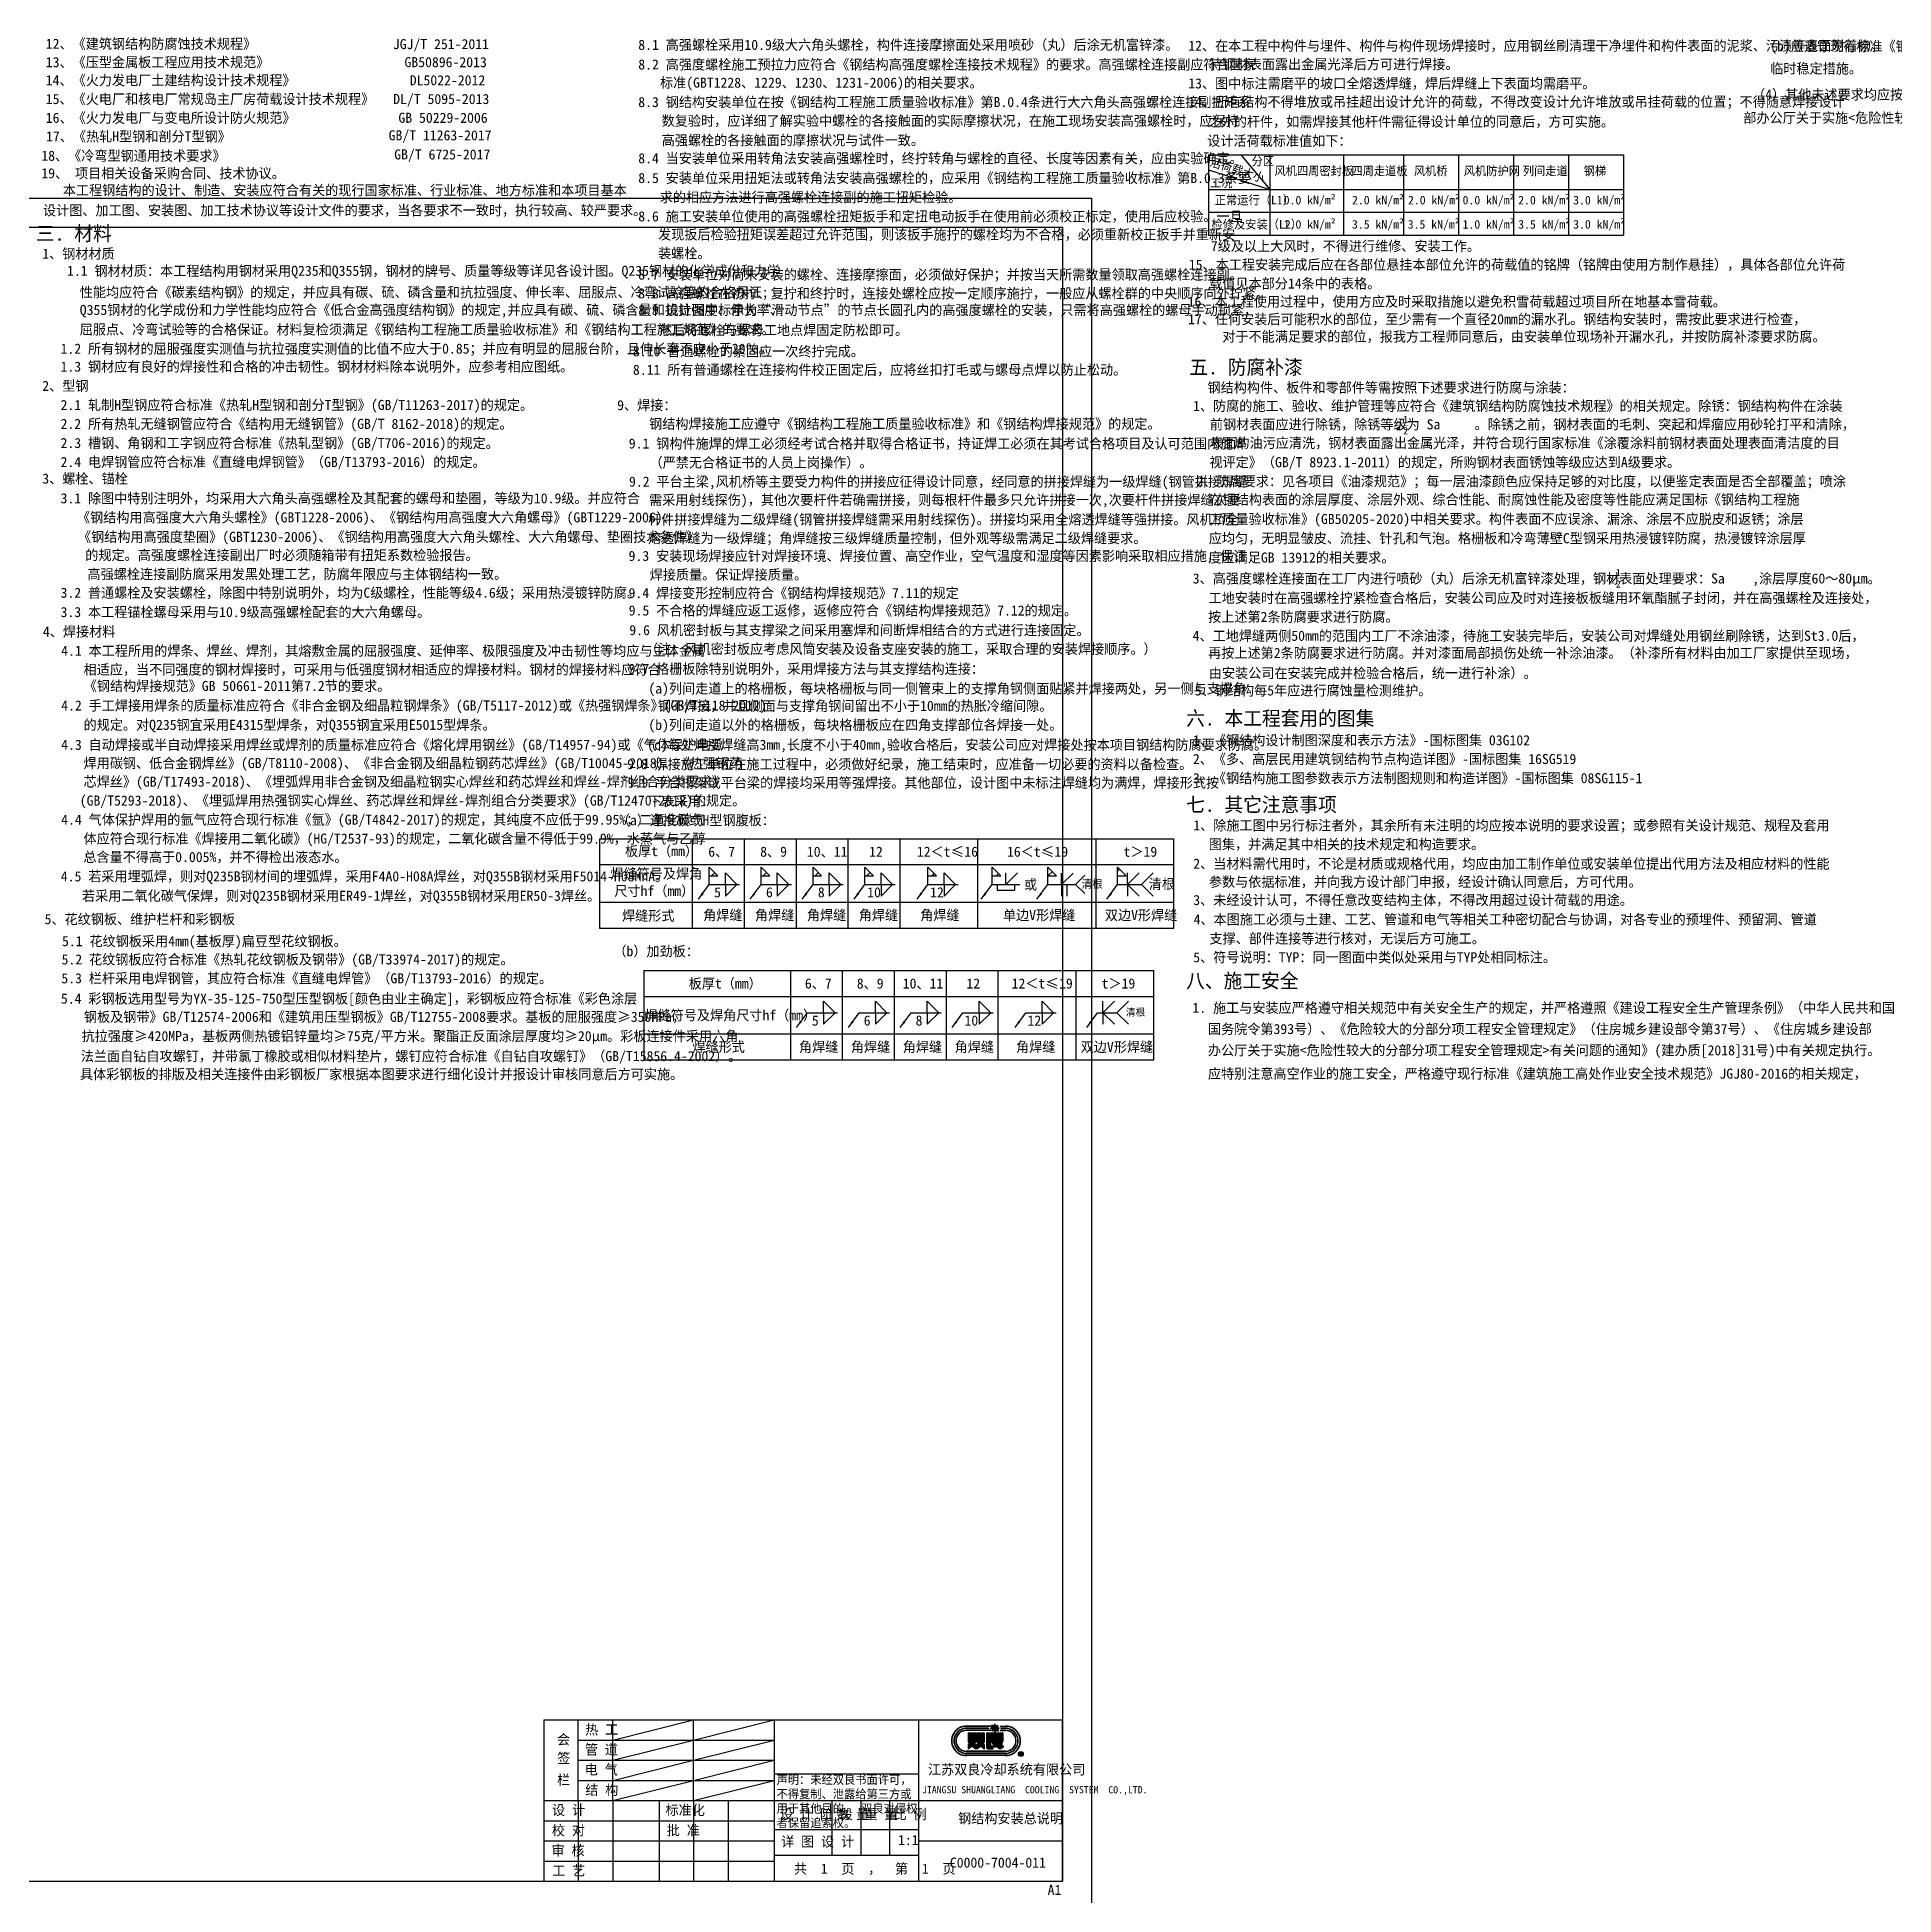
# Model space of a CAD drawing. Header units: metres. Extents: x -360 to 953, y -104 to 718.
# Drawn here: x 115 to 759, y -99 to 546 of the extents above; entities that cross this region are included whole.
import ezdxf

# ---------------------------------------------------------------- set-up
doc = ezdxf.new("R2010")
doc.units = ezdxf.units.M
doc.dimstyles.get("Standard").update_dxf_attribs({"dimtxt": 2.5, "dimasz": 2.5, "dimexe": 1.25, "dimexo": 0.625, "dimtad": 1, "dimcen": 2.5, "dimazin": 3, "dimtfac": 1, "dimtmove": 0, "dimatfit": 3})

msp = doc.modelspace()

# ---------------------------------------------------------------- texts
at = {"color": 7}
for s, height, p in [('   12、《建筑钢结构防腐蚀技术规程》                            ', 3.5, (110.84, 541.65)), ('8.1 高强螺栓采用10.9级大六角头螺栓，构件连接摩擦面处采用喷砂（丸）后涂无机富锌漆。', 3.5, (323.54, 541.28)), ('12、在本工程中构件与埋件、构件与构件现场焊接时，应用钢丝刷清理干净埋件和构件表面的泥浆、污渍等表面附着物，', 3.5, (514.35, 540.97)), ('(b)应遵守现行标准《钢结构工程施工规范》的相关规定。安装过程中应及时形成稳定的结构体系，必要时应增加', 3.5, (716.25, 540.78)), ('   13、《压型金属板工程应用技术规范》', 3.5, (110.84, 535.27)), ('8.2 高强度螺栓施工预拉力应符合《钢结构高强度螺栓连接技术规程》的要求。高强螺栓连接副应符合国家', 3.5, (323.54, 534.47)), ('待钢材表面露出金属光泽后方可进行焊接。', 3.5, (521.69, 534.56)), ('临时稳定措施。 ', 3.5, (716.25, 533.07)), ('   14、《火力发电厂土建结构设计技术规程》', 3.5, (110.84, 528.99)), ('标准(GBT1228、1229、1230、1231-2006)的相关要求。', 3.5, (331.08, 528.15)), ('13、图中标注需磨平的坡口全熔透焊缝，焊后焊缝上下表面均需磨平。', 3.5, (514.35, 527.9)), ('8.3 钢结构安装单位在按《钢结构工程施工质量验收标准》第B.0.4条进行大六角头高强螺栓连接副扭矩系', 3.5, (323.54, 521.43)), ('14、所有结构不得堆放或吊挂超出设计允许的荷载，不得改变设计允许堆放或吊挂荷载的位置；不得随意焊接设计', 3.5, (514.32, 521.53)), ('（4）其他未述要求均应按《危险性较大的分部分项工安全管理规定》（住房城乡建设部令第37号）、《住房城乡建设', 3.5, (709.96, 524.04)), ('   16、《火力发电厂与变电所设计防火规范》                        ', 3.5, (110.84, 515.96)), ('数复验时，应详细了解实验中螺栓的各接触面的实际摩擦状况，在施工现场安装高强螺栓时，应保持', 3.5, (331.67, 514.93)), ('之外的杆件，如需焊接其他杆件需征得设计单位的同意后，方可实施。', 3.5, (521.04, 514.63)), ('部办公厅关于实施<危险性较大的分部分项工程安全管理规定>有关问题的通知》(建办质[2018]31号)中的规定执行。', 3.5, (706.94, 515.97)), ('   17、《热轧H型钢和剖分T型钢》                        ', 3.5, (110.94, 509.5)), ('高强螺栓的各接触面的摩擦状况与试件一致。', 3.5, (331.67, 508.17)), ('8.4 当安装单位采用转角法安装高强螺栓时，终拧转角与螺栓的直径、长度等因素有关，应由实验确定。', 3.5, (323.54, 501.92)), ('8.5 安装单位采用扭矩法或转角法安装高强螺栓的，应采用《钢结构工程施工质量验收标准》第B.0.3条要', 3.5, (323.54, 495.07)), ('求的相应方法进行高强螺栓连接副的施工扭矩检验。', 3.5, (331, 488.4)), ('8.6 施工安装单位使用的高强螺栓扭矩扳手和定扭电动扳手在使用前必须校正标定，使用后应校验。一旦', 3.5, (323.54, 481.76)), ('发现扳后检验扭矩误差超过允许范围，则该扳手施拧的螺栓均为不合格，必须重新校正扳手并重新安', 3.5, (330.42, 475.48)), ('装螺栓。', 3.5, (330.42, 468.95)), ('7级及以上大风时，不得进行维修、安装工作。', 3.5, (522.2, 471.45)), ('8.7 安装单位对尚未安装的螺栓、连接摩擦面，必须做好保护；并按当天所需数量领取高强螺栓连接副。', 3.5, (323.54, 461.56)), ('15、本工程安装完成后应在各部位悬挂本部位允许的荷载值的铭牌（铭牌由使用方制作悬挂），具体各部位允许荷', 3.5, (514.56, 465.01)), ('8.8 高强螺栓在初拧、复拧和终拧时，连接处螺栓应按一定顺序施拧，一般应从螺栓群的中央顺序向外拧紧。', 3.5, (323.54, 455.05)), ('载值见本部分14条中的表格。', 3.5, (521.63, 458.46)), ('8.9 设计图中标示为“滑动节点”的节点长圆孔内的高强度螺栓的安装，只需将高强螺栓的螺母手动锁紧，', 3.5, (323.54, 449.27)), ('16、本工程使用过程中，使用方应及时采取措施以避免积雪荷载超过项目所在地基本雪荷载。', 3.5, (514.14, 452.18)), ('然后将螺栓与螺母工地点焊固定防松即可。', 3.5, (330.72, 442.3)), ('17、任何安装后可能积水的部位，至少需有一个直径20mm的漏水孔。钢结构安装时，需按此要求进行检查，', 3.5, (514.28, 446.09)), ('8.10 普通螺栓的紧固应一次终拧完成。', 3.5, (321.69, 434.93)), ('       对于不能满足要求的部位，报我方工程师同意后，由安装单位现场补开漏水孔，并按防腐补漆要求防腐。', 3.5, (509.51, 440.05)), ('8.11 所有普通螺栓在连接构件校正固定后，应将丝扣打毛或与螺母点焊以防止松动。', 3.5, (321.69, 428.53)), ('钢结构焊接施工应遵守《钢结构工程施工质量验收标准》和《钢结构焊接规范》的规定。', 3.5, (327.32, 409.79)), ('9.1 钢构件施焊的焊工必须经考试合格并取得合格证书，持证焊工必须在其考试合格项目及认可范围内施焊', 3.5, (320.25, 402.95)), ('（严禁无合格证书的人员上岗操作）。', 3.5, (327.46, 396.34)), ('9.2 平台主梁,风机桥等主要受力构件的拼接应征得设计同意，经同意的拼接焊缝为一级焊缝(钢管拼接焊缝', 3.5, (320.33, 389.71)), ('需采用射线探伤)，其他次要杆件若确需拼接，则每根杆件最多只允许拼接一次,次要杆件拼接焊缝次要', 3.5, (327.29, 383.38)), ('杆件拼接焊缝为二级焊缝(钢管拼接焊缝需采用射线探伤)。拼接均采用全熔透焊缝等强拼接。风机桥全', 3.5, (326.96, 376.6)), ('熔透焊缝为一级焊缝；角焊缝按三级焊缝质量控制，但外观等级需满足二级焊缝要求。', 3.5, (326.96, 370.1)), ('9.3 安装现场焊接应针对焊接环境、焊接位置、高空作业，空气温度和湿度等因素影响采取相应措施，保证', 3.5, (320.19, 363.93)), ('焊接质量。保证焊接质量。', 3.5, (327.52, 357.44)), ('9.4 焊接变形控制应符合《钢结构焊接规范》7.11的规定', 3.5, (320.17, 351.05)), ('9.5 不合格的焊缝应返工返修，返修应符合《钢结构焊接规范》7.12的规定。', 3.5, (320.23, 345)), ('9.6 风机密封板与其支撑梁之间采用塞焊和间断焊相结合的方式进行连接固定。', 3.5, (320.44, 338.18)), ('（注：风机密封板应考虑风筒安装及设备支座安装的施工，采取合理的安装焊接顺序。）', 3.5, (325.93, 331.67)), ('9.7 格栅板除特别说明外，采用焊接方法与其支撑结构连接：', 3.5, (320.21, 324.77)), ('(a)列间走道上的格栅板，每块格栅板与同一侧管束上的支撑角钢侧面贴紧并焊接两处，另一侧与支撑角', 3.5, (327.05, 317.94)), ('钢不焊接，并且侧面与支撑角钢间留出不小于10mm的热胀冷缩间隙。', 3.5, (330.31, 311.91)), ('(b)列间走道以外的格栅板，每块格栅板应在四角支撑部位各焊接一处。', 3.5, (327.05, 305.29)), ('1、《钢结构设计制图深度和表示方法》-国标图集 03G102', 3.5, (515.97, 299.97)), ('(c)每处焊接焊缝高3mm,长度不小于40mm,验收合格后，安装公司应对焊接处按本项目钢结构防腐要求防腐。', 3.5, (326.63, 298.41)), ('2、《多、高层民用建筑钢结构节点构造详图》-国标图集 16SG519', 3.5, (515.97, 293.46)), ('9.8 焊接施工单位在施工过程中，必须做好纪录，施工结束时，应准备一切必要的资料以备检查。', 3.5, (319.69, 291.68)), ('3、《钢结构施工图参数表示方法制图规则和构造详图》-国标图集 08SG115-1', 3.5, (515.97, 286.82)), ('9.9 平台桁架或平台梁的焊接均采用等强焊接。其他部位，设计图中未标注焊缝均为满焊，焊接形式按', 3.5, (319.88, 285.24)), ('下表采用：', 3.5, (327.13, 278.84)), ('（a）连接板或H型钢腹板：', 3.5, (316.12, 272.23)), ('1、除施工图中另行标注者外，其余所有未注明的均应按本说明的要求设置；或参照有关设计规范、规程及套用', 3.5, (516.09, 270.43)), ('板厚t（mm） ', 3.5, (318.94, 261.51)), ('6、7', 3.5, (347.83, 261.3)), ('8、9', 3.5, (365.83, 261.3)), ('10、11', 3.5, (382.04, 261.3)), ('12', 3.5, (403.62, 261.3)), ('12＜t≤16', 3.5, (420.19, 261.3)), ('16＜t≤19', 3.5, (451.47, 261.3)), ('t＞19', 3.5, (491.9, 261.3)), ('图集，并满足其中相关的技术规定和构造要求。', 3.5, (521.48, 263.88)), ('2、当材料需代用时，不论是材质或规格代用，均应由加工制作单位或安装单位提出代用方法及相应材料的性能', 3.5, (516.09, 257.15)), ('焊缝符号及焊角', 3.5, (313.89, 253.71)), ('尺寸hf（mm） ', 3.5, (315.25, 247.69)), ('或', 3.5, (457.36, 249.91)), ('清根', 2.8, (477.37, 250.47)), ('清根', 3.5, (500.65, 250.11)), ('参数与依据标准，并向我方设计部门申报，经设计确认同意后，方可代用。', 3.5, (521.52, 250.87)), ('5', 3.5, (349.85, 247.21)), ('6', 3.5, (367.85, 247.21)), ('8', 3.5, (385.85, 247.21)), ('10', 3.5, (402.96, 247.21)), ('12', 3.5, (424.8, 247.21)), ('3、未经设计认可，不得任意改变结构主体，不得改用超过设计荷载的用途。', 3.5, (516.09, 244.53)), ('焊缝形式 ', 3.5, (317.9, 239.1)), ('角焊缝', 3.5, (346.04, 239.3)), ('角焊缝', 3.5, (364.04, 239.3)), ('角焊缝', 3.5, (382.04, 239.3)), ('角焊缝', 3.5, (400.04, 239.3)), ('角焊缝', 3.5, (421.34, 239.3)), ('单边V形焊缝', 3.5, (450.07, 239.3)), ('双边V形焊缝', 3.5, (485.42, 239.3)), ('4、本图施工必须与土建、工艺、管道和电气等相关工种密切配合与协调，对各专业的预埋件、预留洞、管道', 3.5, (516.21, 237.82)), ('支撑、部件连接等进行核对，无误后方可施工。', 3.5, (521.72, 231.2)), ('5.2 花纹钢板应符合标准《热轧花纹钢板及钢带》(GB/T33974-2017)的规定。', 3.5, (123.47, 223.92)), ('（b）加劲板：', 3.5, (314.91, 226.78)), ('5、符号说明：TYP：同一图面中类似处采用与TYP处相同标注。', 3.5, (516.07, 224.67)), ('5.3 栏杆采用电焊钢管，其应符合标准《直缝电焊管》（GB/T13793-2016）的规定。', 3.5, (123.39, 217.37)), ('板厚t（mm） ', 3.5, (341.04, 215.57)), ('12＜t≤19', 3.5, (453.07, 215.57)), ('t＞19', 3.5, (484.29, 215.57)), ('6、7', 3.5, (381.35, 215.57)), ('8、9', 3.5, (399.35, 215.57)), ('10、11', 3.5, (415.3, 215.57)), ('12', 3.5, (437.4, 215.57)), (' 钢板及钢带》GB/T12574-2006和《建筑用压型钢板》GB/T12755-2008要求。基板的屈服强度≥350MPa，', 3.5, (128.85, 204)), ('焊缝符号及焊角尺寸hf（mm） ', 3.5, (325.68, 204.57)), ('清根', 2.5, (492.7, 206.12)), ('1. 施工与安装应严格遵守相关规范中有关安全生产的规定，并严格遵照《建设工程安全生产管理条例》（中华人民共和国', 3.5, (515.8, 207.14)), ('抗拉强度≥420MPa，基板两侧热镀铝锌量均≥75克/平方米。聚酯正反面涂层厚度均≥20μm。彩板连接件采用六角', 3.5, (130.39, 197.32)), ('5', 3.5, (383.76, 202.72)), ('6', 3.5, (401.76, 202.72)), ('8', 3.5, (419.76, 202.72)), ('10', 3.5, (436.73, 202.72)), ('12', 3.5, (458.58, 202.72)), ('国务院令第393号）、《危险较大的分部分项工程安全管理规定》（住房城乡建设部令第37号）、《住房城乡建设部', 3.5, (521.19, 199.78)), ('法兰面自钻自攻螺钉，并带氯丁橡胶或相似材料垫片，螺钉应符合标准《自钻自攻螺钉》（GB/T15856.4-2002）。', 3.5, (130.13, 190.37)), ('焊缝形式 ', 3.5, (342.32, 193.57)), ('角焊缝', 3.5, (379.3, 193.57)), ('角焊缝', 3.5, (397.3, 193.57)), ('角焊缝', 3.5, (415.3, 193.57)), ('角焊缝', 3.5, (433.3, 193.57)), ('角焊缝', 3.5, (454.6, 193.57)), ('双边V形焊缝', 3.5, (477.04, 193.57)), ('办公厅关于实施<危险性较大的分部分项工程安全管理规定>有关问题的通知》(建办质[2018]31号)中有关规定执行。', 3.5, (521.19, 192.4)), ('具体彩钢板的排版及相关连接件由彩钢板厂家根据本图要求进行细化设计并报设计审核同意后方可实施。', 3.5, (129.84, 184.11)), ('应特别注意高空作业的施工安全，严格遵守现行标准《建筑施工高处作业安全技术规范》JGJ80-2016的相关规定，', 3.5, (521.19, 184.29))]:
    msp.add_text(s, height=height, dxfattribs=at).set_placement(p)
for s, height, p in [('JGJ/T 251-2011', 3.5, (238.42, 541.53)), ('GB50896-2013', 3.5, (242.44, 535.27)), ('DL5022-2012', 3.5, (244.27, 528.99)), ('   15、《火电厂和核电厂常规岛主厂房荷载设计技术规程》', 3.5, (110.84, 522.48)), ('DL/T 5095-2013', 3.5, (238.53, 522.48)), ('GB 50229-2006', 3.5, (240.34, 515.96)), ('GB/T 11263-2017', 3.5, (236.93, 509.88)), ('设计活荷载标准值如下：', 3.5, (520.94, 507.99)), ('18、《冷弯型钢通用技术要求》', 3.5, (116.45, 502.8)), ('GB/T 6725-2017', 3.5, (238.88, 503.24)), ('分区', 3, (536.34, 501.15)), ('19、 项目相关设备采购合同、技术协议。', 3.5, (116.45, 496.72)), ('工况', 3, (521.95, 493.59)), ('风机四周密封板', 3, (544.27, 497.77)), ('四周走道板', 3, (570.95, 497.77)), ('风机桥', 3, (592.62, 497.77)), ('风机防护网', 3, (609.93, 497.77)), ('列间走道', 3, (630.42, 497.77)), ('钢梯', 3, (651.54, 497.77)), ('本工程钢结构的设计、制造、安装应符合有关的现行国家标准、行业标准、地方标准和本项目基本', 3.5, (123.91, 490.84)), ('正常运行（L1）', 3, (523.54, 487.65)), ('0.0 kN/m²', 3, (547.46, 487.65)), ('2.0 kN/m²', 3, (571.17, 487.65)), ('2.0 kN/m²', 3, (590.59, 487.65)), ('0.0 kN/m²', 3, (609.53, 487.65)), ('2.0 kN/m²', 3, (628.82, 487.65)), ('3.0 kN/m²', 3, (647.89, 487.65)), ('设计图、加工图、安装图、加工技术协议等设计文件的要求，当各要求不一致时，执行较高、较严要求。', 3.5, (117.03, 483.85)), ('检修及安装（L2）', 3, (522.44, 479.24)), ('1.0 kN/m²', 3, (547.46, 479.24)), ('3.5 kN/m²', 3, (571.17, 479.24)), ('3.5 kN/m²', 3, (590.49, 479.24)), ('1.0 kN/m²', 3, (609.53, 479.24)), ('3.5 kN/m²', 3, (628.82, 479.24)), ('3.0 kN/m²', 3, (647.89, 479.24)), ('1、钢材材质', 3.5, (116.77, 468.81)), ('   1.1 钢材材质：本工程结构用钢材采用Q235和Q355钢，钢材的牌号、质量等级等详见各设计图。Q235钢材的化学成份和力学', 3.5, (118.22, 462.87)), ('性能均应符合《碳素结构钢》的规定，并应具有碳、硫、磷含量和抗拉强度、伸长率、屈服点、冷弯试验等的合格保证;', 3.5, (129.78, 455.46)), ('Q355钢材的化学成份和力学性能均应符合《低合金高强度结构钢》的规定,并应具有碳、硫、磷含量和抗拉强度、伸长率、', 3.5, (129.78, 449.3)), ('屈服点、冷弯试验等的合格保证。材料复检须满足《钢结构工程施工质量验收标准》和《钢结构工程施工规范》的要求。', 3.5, (129.75, 442.52)), ('1.2 所有钢材的屈服强度实测值与抗拉强度实测值的比值不应大于0.85；并应有明显的屈服台阶，且伸长率不应小于20％。', 3.5, (123.11, 435.86)), ('1.3 钢材应有良好的焊接性和合格的冲击韧性。钢材材料除本说明外，应参考相应图纸。', 3.5, (123.11, 429.62)), ('2、型钢', 3.5, (116.77, 422.95)), ('钢结构构件、板件和零部件等需按照下述要求进行防腐与涂装：', 3.5, (521.04, 422.36)), ('2.1 轧制H型钢应符合标准《热轧H型钢和剖分T型钢》(GB/T11263-2017)的规定。', 3.5, (123.11, 416.31)), ('9、焊接：', 3.5, (316.22, 416.25)), ('1、防腐的施工、验收、维护管理等应符合《建筑钢结构防腐蚀技术规程》的相关规定。除锈：钢结构构件在涂装', 3.5, (516.02, 416)), ('2.2 所有热轧无缝钢管应符合《结构用无缝钢管》(GB/T 8162-2018)的规定。', 3.5, (123.11, 409.76)), ('前钢材表面应进行除锈，除锈等级为 Sa     。除锈之前，钢材表面的毛刺、突起和焊瘤应用砂轮打平和清除，', 3.5, (521.88, 409.59)), ('1', 2.5, (588.95, 411.83)), ('2.3 槽钢、角钢和工字钢应符合标准《热轧型钢》(GB/T706-2016)的规定。', 3.5, (123.11, 403.11)), ('表面的油污应清洗，钢材表面露出金属光泽，并符合现行国家标准《涂覆涂料前钢材表面处理表面清洁度的目', 3.5, (521.98, 403.14)), ('2', 3, (586.4, 409.3)), ('2', 2.5, (588.95, 407.87)), ('2.4 电焊钢管应符合标准《直缝电焊钢管》（GB/T13793-2016）的规定。', 3.5, (123.11, 396.53)), ('视评定》（GB/T 8923.1-2011）的规定，所购钢材表面锈蚀等级应达到A级要求。', 3.5, (521.71, 396.45)), ('3、螺栓、锚栓', 3.5, (116.77, 390.77)), (' 2、防腐要求：见各项目《油漆规范》；每一层油漆颜色应保持足够的对比度，以便鉴定表面是否全部覆盖；喷涂', 3.5, (514.84, 389.84)), ('3.1 除图中特别注明外，均采用大六角头高强螺栓及其配套的螺母和垫圈，等级为10.9级。并应符合', 3.5, (123.11, 383.93)), ('在钢结构表面的涂层厚度、涂层外观、综合性能、耐腐蚀性能及密度等性能应满足国标《钢结构工程施', 3.5, (521.72, 383.49)), ('《钢结构用高强度大六角头螺栓》(GBT1228-2006)、《钢结构用高强度大六角螺母》(GBT1229-2006)、', 3.5, (128.82, 377.3)), ('工质量验收标准》(GB50205-2020)中相关要求。构件表面不应误涂、漏涂、涂层不应脱皮和返锈；涂层', 3.5, (521.62, 376.75)), ('《钢结构用高强度垫圈》(GBT1230-2006)、《钢结构用高强度大六角头螺栓、大六角螺母、垫圈技术条件》', 3.5, (129.17, 370.56)), ('应均匀，无明显皱皮、流挂、针孔和气泡。格栅板和冷弯薄壁C型钢采用热浸镀锌防腐，热浸镀锌涂层厚', 3.5, (521.49, 370.07)), ('的规定。高强度螺栓连接副出厂时必须随箱带有扭矩系数检验报告。', 3.5, (131.7, 364.23)), ('度应满足GB 13912的相关要求。 ', 3.5, (521.36, 363.38)), (' 高强螺栓连接副防腐采用发黑处理工艺，防腐年限应与主体钢结构一致。', 3.5, (130.09, 357.64)), ('1', 2.5, (662.71, 358.66)), ('3.2 普通螺栓及安装螺栓，除图中特别说明外，均为C级螺栓，性能等级4.6级；采用热浸镀锌防腐。', 3.5, (123.11, 351.16)), ('3、高强度螺栓连接面在工厂内进行喷砂（丸）后涂无机富锌漆处理，钢材表面处理要求：Sa    ,涂层厚度60～80μm。', 3.5, (515.9, 356.11)), ('2', 3, (660.17, 356.13)), ('2', 2.5, (662.71, 354.7)), ('3.3 本工程锚栓螺母采用与10.9级高强螺栓配套的大六角螺母。', 3.5, (123.11, 344.46)), ('工地安装时在高强螺栓拧紧检查合格后，安装公司应及时对连接板板缝用环氧酯腻子封闭，并在高强螺栓及连接处，', 3.5, (521.39, 349.36)), ('4、焊接材料', 3.5, (116.99, 337.69)), ('按上述第2条防腐要求进行防腐。', 3.5, (521.24, 342.81)), ('4、工地焊缝两侧50mm的范围内工厂不涂油漆，待施工安装完毕后，安装公司对焊缝处用钢丝刷除锈，达到St3.0后，', 3.5, (515.87, 336.22)), ('4.1 本工程所用的焊条、焊丝、焊剂，其熔敷金属的屈服强度、延伸率、极限强度及冲击韧性等均应与主体金属', 3.5, (123.33, 331.03)), ('再按上述第2条防腐要求进行防腐。并对漆面局部损伤处统一补涂油漆。（补漆所有材料由加工厂家提供至现场，', 3.5, (521.28, 330.29)), ('相适应，当不同强度的钢材焊接时，可采用与低强度钢材相适应的焊接材料。钢材的焊接材料应符合', 3.5, (131.1, 324.5)), ('《钢结构焊接规范》GB 50661-2011第7.2节的要求。', 3.5, (131.16, 318.82)), ('由安装公司在安装完成并检验合格后，统一进行补涂）。', 3.5, (521.49, 323.29)), ('4.2 手工焊接用焊条的质量标准应符合《非合金钢及细晶粒钢焊条》(GB/T5117-2012)或《热强钢焊条》(GB/T5118-2012)', 3.5, (123.33, 312.04)), (' 5、钢结构每5年应进行腐蚀量检测维护。', 3.5, (514.23, 317.26)), ('的规定。对Q235钢宜采用E4315型焊条，对Q355钢宜采用E5015型焊条。', 3.5, (131.1, 305.33)), ('4.3 自动焊接或半自动焊接采用焊丝或焊剂的质量标准应符合《熔化焊用钢丝》(GB/T14957-94)或《气体保护电弧', 3.5, (123.33, 298.41)), ('焊用碳钢、低合金钢焊丝》(GB/T8110-2008)、《非合金钢及细晶粒钢药芯焊丝》(GB/T10045-2018)、《热强钢药', 3.5, (131.1, 292.04)), ('芯焊丝》(GB/T17493-2018)、《埋弧焊用非合金钢及细晶粒钢实心焊丝和药芯焊丝和焊丝-焊剂组合分类要求》', 3.5, (131.1, 285.61)), ('(GB/T5293-2018)、《埋弧焊用热强钢实心焊丝、药芯焊丝和焊丝-焊剂组合分类要求》(GB/T12470-2018)的规定。', 3.5, (129.77, 279.05)), ('4.4 气体保护焊用的氩气应符合现行标准《氩》(GB/T4842-2017)的规定，其纯度不应低于99.95%；二氧化碳气', 3.5, (123.33, 272.43)), ('体应符合现行标准《焊接用二氧化碳》(HG/T2537-93)的规定，二氧化碳含量不得低于99.9%，水蒸气与乙醇', 3.5, (131.1, 265.86)), ('总含量不得高于0.005%，并不得检出液态水。', 3.5, (131.03, 259.45)), ('4.5 若采用埋弧焊，则对Q235B钢材间的埋弧焊，采用F4A0-H08A焊丝，对Q355B钢材采用F5014-H08MnA。', 3.5, (123.2, 252.75)), ('若采用二氧化碳气保焊，则对Q235B钢材采用ER49-1焊丝，对Q355B钢材采用ER50-3焊丝。', 3.5, (130.55, 246)), ('5、花纹钢板、维护栏杆和彩钢板', 3.5, (117.57, 237.89)), ('5.1 花纹钢板采用4mm(基板厚)扁豆型花纹钢板。', 3.5, (123.62, 230.26)), ('5.4 彩钢板选用型号为YX-35-125-750型压型钢板[颜色由业主确定]，彩钢板应符合标准《彩色涂层', 3.5, (123.23, 210.33)), ('会', 3.5, (295.34, -46.73)), ('热 工', 3.5, (305.11, -43.27)), ('签', 3.5, (295.42, -53.22)), ('管 道', 3.5, (305.01, -50.23)), ('栏', 3.5, (295.36, -60.73)), ('电 气', 3.5, (304.97, -57.19)), ('江苏双良冷却系统有限公司', 3.5, (424.05, -57.17)), ('结 构', 3.5, (305.15, -64.27)), ('设 计', 3.5, (293.6, -71.21)), ('标准化', 3.5, (333, -71.23)), ('设 计 阶 段', 3.5, (372.69, -72.71)), ('数 量', 3.5, (392.28, -72.65)), ('重 量', 3.5, (402, -72.72)), ('比 例', 3.5, (412.11, -72.69)), ('钢结构安装总说明', 3.5, (434.52, -74.11)), ('校 对', 3.5, (293.56, -78.29)), ('批 准', 3.5, (333.42, -78.25)), ('审 核', 3.5, (293.47, -85.25)), ('详 图 设 计', 3.5, (373.1, -82.2)), ('1:1', 3.5, (413.66, -81.66)), ('工 艺', 3.5, (293.68, -92.25)), ('共  1  页  ，  第  1  页', 3.5, (377.54, -91.58)), ('C0000-7004-011', 3.5, (431.65, -89.47)), ('A1', 3.5, (465.57, -98.92))]:
    msp.add_text(s, height=height).set_placement(p)
msp.add_text('活荷载大小', height=3, rotation=342.27699).set_placement((521.66, 501.13))
at = {"color": 6}
for s, p in [('三. 材料', (114.57, 475.07)), ('五. 防腐补漆', (514.75, 428.67)), ('六. 本工程套用的图集', (513.63, 306.83)), ('七. 其它注意事项', (513.61, 276.91)), ('八、施工安全', (513.61, 215.76))]:
    msp.add_text(s, height=5, dxfattribs=at).set_placement(p)
at = {"color": 3}
msp.add_text('JIANGSU SHUANGLIANG  COOLING  SYSTEM  CO.,LTD.', height=2.5, dxfattribs=at).set_placement((421.99, -63.68))
at = {"color": 3, "insert": (371.53, -57.45), "char_height": 3, "width": 49.2264, "attachment_point": 1}
msp.add_mtext('声明：未经双良书面许可，不得复制、泄露给第三方或用于其他目的。 双良对侵权者保留追索权。', dxfattribs=at)

# ---------------------------------------------------------------- hatches: boundary and pattern name
h = msp.add_hatch()
h.set_pattern_fill('ANSI31')
h.paths.add_polyline_path([(348.17, 254.66), (351.17, 254.66), (348.17, 257.66), (348.17, 254.66)])
h = msp.add_hatch()
h.set_pattern_fill('ANSI31')
h.paths.add_polyline_path([(366.17, 254.66), (369.17, 254.66), (366.17, 257.66), (366.17, 254.66)])
h = msp.add_hatch()
h.set_pattern_fill('ANSI31')
h.paths.add_polyline_path([(384.17, 254.66), (387.17, 254.66), (384.17, 257.66), (384.17, 254.66)])
h = msp.add_hatch()
h.set_pattern_fill('ANSI31')
h.paths.add_polyline_path([(402.17, 254.66), (405.17, 254.66), (402.17, 257.66), (402.17, 254.66)])
h = msp.add_hatch()
h.set_pattern_fill('ANSI31')
h.paths.add_polyline_path([(424.01, 254.66), (427.01, 254.66), (424.01, 257.66), (424.01, 254.66)])
h = msp.add_hatch()
h.set_pattern_fill('ANSI31')
h.paths.add_polyline_path([(446.29, 254.66), (449.29, 254.66), (446.29, 257.66), (446.29, 254.66)])
h = msp.add_hatch()
h.set_pattern_fill('ANSI31')
h.paths.add_polyline_path([(465.62, 254.63), (468.62, 254.63), (465.62, 257.63), (465.62, 254.63)])
h = msp.add_hatch()
h.set_pattern_fill('ANSI31')
h.paths.add_polyline_path([(489.86, 254.66), (492.86, 254.66), (489.86, 257.66), (489.86, 254.66)])

# ---------------------------------------------------------------- linework, layer by layer
for p, q in [((521.37, 504.85), (521.37, 476.96)), ((521.41, 504.85), (665.37, 504.85)), ((532.59, 504.85), (542.71, 492.87)), ((542.71, 504.85), (542.71, 476.96)), ((568.22, 504.85), (568.22, 476.96)), ((589.05, 504.85), (589.05, 476.96)), ((608.13, 504.85), (608.13, 476.96)), ((627.21, 504.85), (627.21, 476.96)), ((646.29, 504.85), (646.29, 476.96)), ((665.37, 504.85), (665.37, 476.96)), ((521.41, 499.68), (542.71, 492.87)), ((521.41, 492.87), (665.37, 492.87)), ((521.41, 484.92), (665.37, 484.92)), ((-335.25, 479.8), (470.75, 479.8)), ((470.75, 479.8), (470.75, -94.2)), ((521.41, 476.96), (665.37, 476.96)), ((478.48, 254.91), (475.28, 251.63)), ((478.48, 248.51), (475.28, 251.63)), ((290.75, -38.2), (470.75, -38.2)), ((290.75, -38.2), (290.75, -94.2)), ((302.75, -66.2), (302.75, -38.2)), ((314.75, -66.2), (314.75, -38.2)), ((342.75, -66.2), (342.75, -38.2)), ((370.75, -38.2), (370.75, -94.2)), ((420.75, -38.2), (420.75, -94.2)), ((470.75, -94.2), (470.75, -38.2)), ((445.85, -40.37), (437.36, -40.37)), ((445.85, -40.42), (437.36, -40.42)), ((445.85, -40.47), (437.36, -40.47)), ((445.05, -41.1), (437.36, -41.1)), ((445.05, -41.14), (437.36, -41.14)), ((445.05, -41.19), (437.36, -41.19)), ((445.85, -41.82), (437.36, -41.82)), ((445.85, -41.87), (437.36, -41.87)), ((445.85, -41.91), (437.36, -41.91)), ((437.96, -42.86), (437.96, -45.91)), ((438.16, -42.66), (440.34, -42.66)), ((439.01, -43.93), (439.01, -45.8)), ((439.49, -43.93), (439.49, -45.8)), ((440.54, -42.86), (440.54, -45.91)), ((441.02, -42.86), (441.02, -45.91)), ((441.22, -42.66), (443.4, -42.66)), ((442.07, -43.93), (442.07, -45.8)), ((442.55, -43.93), (442.55, -45.8)), ((443.6, -42.86), (443.6, -45.91)), ((444.5, -48.02), (444.5, -42.86)), ((444.69, -42.66), (449.87, -42.66)), ((445.05, -41.1), (445.05, -41.19)), ((446.44, -40.72), (445.8, -41.07)), ((446.44, -41.43), (445.8, -41.07)), ((445.83, -43.95), (445.83, -43.55)), ((445.83, -43.55), (448.79, -43.55)), ((448.79, -43.95), (445.83, -43.95)), ((445.83, -44.73), (448.79, -44.73)), ((445.83, -45.13), (445.83, -44.73)), ((445.85, -40.37), (445.85, -40.47)), ((445.85, -41.82), (445.85, -41.91)), ((446.44, -40.72), (446.24, -40.02)), ((446.94, -40.22), (446.24, -40.02)), ((446.94, -40.22), (446.24, -40.02)), ((446.44, -41.43), (446.24, -42.13)), ((446.94, -41.92), (446.24, -42.13)), ((446.94, -40.22), (447.29, -39.58)), ((446.94, -40.22), (447.29, -39.58)), ((446.94, -41.92), (447.29, -42.57)), ((447.64, -40.22), (447.29, -39.58)), ((447.64, -40.22), (447.29, -39.58)), ((447.64, -41.92), (447.29, -42.57)), ((447.64, -40.22), (448.35, -40.02)), ((447.64, -40.22), (448.35, -40.02)), ((447.64, -41.92), (448.35, -42.13)), ((448.14, -40.72), (448.35, -40.02)), ((448.14, -40.72), (448.79, -41.07)), ((448.14, -41.43), (448.79, -41.07)), ((448.14, -41.43), (448.35, -42.13)), ((448.79, -43.55), (448.79, -43.95)), ((448.79, -44.73), (448.79, -45.13)), ((449.06, -40.37), (449.06, -40.47)), ((449.06, -40.37), (451, -40.37)), ((449.06, -40.42), (451, -40.42)), ((449.06, -40.47), (451, -40.47)), ((449.12, -41.82), (449.12, -41.91)), ((449.12, -41.82), (451, -41.82)), ((449.12, -41.87), (451, -41.87)), ((449.12, -41.91), (451, -41.91)), ((449.38, -41.1), (449.38, -41.19)), ((449.38, -41.1), (451, -41.1)), ((449.38, -41.14), (451, -41.14)), ((449.38, -41.19), (451, -41.19)), ((450.07, -42.86), (450.07, -45.67)), ((451.11, -50.48), (437.25, -50.48)), ((451.11, -50.53), (437.25, -50.53)), ((451.11, -50.58), (437.25, -50.58)), ((451, -49.03), (437.36, -49.03)), ((451, -49.08), (437.36, -49.08)), ((451, -49.13), (437.36, -49.13)), ((450.89, -49.76), (437.47, -49.76)), ((450.89, -49.81), (437.47, -49.81)), ((450.89, -49.85), (437.47, -49.85)), ((437.96, -45.91), (438.41, -46.38)), ((437.96, -46.72), (438.41, -46.38)), ((437.96, -46.72), (437.96, -48.32)), ((439.37, -47.28), (437.96, -48.32)), ((440.54, -48.32), (439.37, -47.28)), ((440.54, -45.91), (440.09, -46.38)), ((440.54, -46.72), (440.09, -46.38)), ((440.54, -46.72), (440.54, -48.32)), ((441.02, -45.91), (441.47, -46.38)), ((441.02, -46.72), (441.47, -46.38)), ((441.02, -46.72), (441.02, -48.32)), ((442.43, -47.28), (441.02, -48.32)), ((443.6, -48.32), (442.43, -47.28)), ((443.6, -45.91), (443.14, -46.38)), ((443.6, -46.72), (443.14, -46.38)), ((443.6, -46.72), (443.6, -48.32)), ((444.69, -48.22), (446.67, -48.22)), ((448.79, -45.13), (445.83, -45.13)), ((445.87, -45.87), (449.87, -45.87)), ((445.87, -47.32), (445.87, -45.87)), ((446.67, -47.32), (445.87, -47.32)), ((446.83, -45.87), (446.29, -46.31)), ((446.29, -46.31), (447.16, -46.89)), ((446.67, -48.22), (446.67, -47.32)), ((447.16, -46.89), (446.78, -47.2)), ((446.78, -47.2), (447.2, -47.7)), ((446.83, -45.87), (448, -46.43)), ((447.2, -47.7), (447.85, -47.43)), ((447.85, -47.43), (449.13, -48.3)), ((448, -46.43), (448.8, -45.87)), ((449.13, -48.3), (450.41, -47.41)), ((449.25, -46.92), (449.95, -46.59)), ((450.41, -47.41), (449.25, -46.92)), ((449.95, -46.59), (449.38, -45.87)), ((455.85, -49.51), (456.34, -49.51)), ((455.85, -49.51), (455.85, -50.66)), ((455.85, -50.66), (456.01, -50.66)), ((456.01, -49.67), (456.01, -50)), ((456.01, -49.67), (456.34, -49.67)), ((456.01, -50), (456.34, -50)), ((456.01, -50.15), (456.01, -50.66)), ((456.01, -50.15), (456.24, -50.15)), ((456.24, -50.15), (456.63, -50.68)), ((456.43, -50.14), (456.76, -50.59)), ((370.75, -56.87), (420.75, -56.87)), ((290.75, -66.2), (370.75, -66.2)), ((302.75, -66.2), (302.75, -94.2)), ((314.75, -66.2), (314.75, -94.2)), ((330.75, -66.2), (330.75, -94.2)), ((342.75, -66.2), (342.75, -94.2)), ((354.75, -66.2), (354.75, -94.2)), ((370.75, -66.2), (420.75, -66.2)), ((390.75, -66.2), (390.75, -85.2)), ((400.75, -66.2), (400.75, -85.2)), ((410.75, -66.2), (410.75, -85.2)), ((420.75, -66.2), (470.75, -66.2)), ((370.75, -76.2), (420.75, -76.2)), ((420.75, -80.2), (470.75, -80.2)), ((370.75, -85.2), (420.75, -85.2)), ((-335.25, -94.2), (470.75, -94.2)), ((290.75, -94.2), (470.75, -94.2))]:
    msp.add_line(p, q)
at = {"color": 7}
for p, q in [((310.08, 267.55), (509.41, 267.55)), ((310.08, 267.55), (310.08, 236.55)), ((310.08, 267.55), (509.41, 267.55)), ((310.08, 267.55), (310.08, 236.55)), ((342.41, 236.55), (342.41, 267.55)), ((360.41, 236.55), (360.41, 267.55)), ((378.41, 236.55), (378.41, 267.55)), ((396.41, 236.55), (396.41, 267.55)), ((414.41, 236.55), (414.41, 267.55)), ((441.41, 236.55), (441.41, 267.55)), ((482.41, 236.55), (482.41, 267.55)), ((509.41, 236.55), (509.41, 267.55)), ((310.08, 258.55), (509.41, 258.55)), ((348.17, 251.66), (348.17, 257.66)), ((348.17, 257.66), (351.17, 254.66)), ((348.17, 254.66), (351.17, 254.66)), ((353.79, 251.66), (353.79, 255.66)), ((353.79, 255.66), (357.79, 251.66)), ((353.79, 251.66), (357.79, 251.66)), ((353.79, 251.66), (353.79, 247.66)), ((353.79, 251.66), (357.79, 251.66)), ((353.79, 247.66), (357.79, 251.66)), ((366.17, 251.66), (366.17, 257.66)), ((366.17, 257.66), (369.17, 254.66)), ((366.17, 254.66), (369.17, 254.66)), ((371.79, 251.66), (371.79, 255.66)), ((371.79, 255.66), (375.79, 251.66)), ((371.79, 251.66), (375.79, 251.66)), ((371.79, 251.66), (371.79, 247.66)), ((371.79, 251.66), (375.79, 251.66)), ((371.79, 247.66), (375.79, 251.66)), ((384.17, 251.66), (384.17, 257.66)), ((384.17, 257.66), (387.17, 254.66)), ((384.17, 254.66), (387.17, 254.66)), ((389.79, 251.66), (389.79, 255.66)), ((389.79, 255.66), (393.79, 251.66)), ((389.79, 251.66), (393.79, 251.66)), ((389.79, 251.66), (389.79, 247.66)), ((389.79, 251.66), (393.79, 251.66)), ((389.79, 247.66), (393.79, 251.66)), ((402.17, 251.66), (402.17, 257.66)), ((402.17, 257.66), (405.17, 254.66)), ((402.17, 254.66), (405.17, 254.66)), ((407.79, 251.66), (407.79, 255.66)), ((407.79, 255.66), (411.79, 251.66)), ((407.79, 251.66), (411.79, 251.66)), ((407.79, 251.66), (407.79, 247.66)), ((407.79, 251.66), (411.79, 251.66)), ((407.79, 247.66), (411.79, 251.66)), ((424.01, 251.66), (424.01, 257.66)), ((424.01, 257.66), (427.01, 254.66)), ((424.01, 254.66), (427.01, 254.66)), ((429.63, 251.66), (429.63, 255.66)), ((429.63, 255.66), (433.63, 251.66)), ((429.63, 251.66), (433.63, 251.66)), ((429.63, 251.66), (429.63, 247.66)), ((429.63, 251.66), (433.63, 251.66)), ((429.63, 247.66), (433.63, 251.66)), ((446.29, 251.66), (446.29, 257.66)), ((446.29, 257.66), (449.29, 254.66)), ((446.29, 254.66), (449.29, 254.66)), ((448.03, 251.66), (454.07, 251.66)), ((448.07, 251.66), (448.07, 249.66)), ((451.07, 251.66), (451.07, 255.66)), ((455.07, 255.66), (451.07, 251.66)), ((454.07, 251.66), (454.07, 249.66)), ((465.62, 251.63), (465.62, 257.63)), ((465.62, 257.63), (468.62, 254.63)), ((465.62, 254.63), (468.62, 254.63)), ((470.4, 251.63), (470.4, 255.63)), ((474.4, 255.63), (470.4, 251.63)), ((470.4, 251.63), (470.4, 247.63)), ((472.19, 251.63), (472.19, 247.63)), ((489.86, 251.66), (489.86, 257.66)), ((489.86, 257.66), (492.86, 254.66)), ((489.86, 254.66), (492.86, 254.66)), ((497.33, 255.66), (493.33, 251.66)), ((493.33, 251.66), (493.33, 255.66)), ((493.33, 251.66), (493.33, 247.66)), ((497.33, 247.66), (493.33, 251.66)), ((502.19, 255.66), (498.19, 251.66)), ((502.19, 247.66), (498.19, 251.66)), ((310.08, 245.55), (509.41, 245.55)), ((448.07, 249.66), (454.07, 249.66)), ((310.08, 236.55), (509.41, 236.55)), ((325.44, 221.82), (502.44, 221.82)), ((325.44, 221.82), (325.44, 190.82)), ((376.44, 190.82), (376.44, 221.82)), ((394.44, 190.82), (394.44, 221.82)), ((412.44, 190.82), (412.44, 221.82)), ((430.44, 190.82), (430.44, 221.82)), ((448.44, 190.82), (448.44, 221.82)), ((475.44, 190.82), (475.44, 221.82)), ((502.44, 190.82), (502.44, 221.82)), ((325.44, 212.82), (502.44, 212.82)), ((387.82, 207.17), (387.82, 211.17)), ((387.82, 211.17), (391.82, 207.17)), ((387.82, 207.17), (391.82, 207.17)), ((387.82, 207.17), (387.82, 203.17)), ((387.82, 207.17), (391.82, 207.17)), ((387.82, 203.17), (391.82, 207.17)), ((405.82, 207.17), (405.82, 211.17)), ((405.82, 211.17), (409.82, 207.17)), ((405.82, 207.17), (409.82, 207.17)), ((405.82, 207.17), (405.82, 203.17)), ((405.82, 207.17), (409.82, 207.17)), ((405.82, 203.17), (409.82, 207.17)), ((423.82, 207.17), (423.82, 211.17)), ((423.82, 211.17), (427.82, 207.17)), ((423.82, 207.17), (427.82, 207.17)), ((423.82, 207.17), (423.82, 203.17)), ((423.82, 207.17), (427.82, 207.17)), ((423.82, 203.17), (427.82, 207.17)), ((441.82, 207.17), (441.82, 211.17)), ((441.82, 211.17), (445.82, 207.17)), ((441.82, 207.17), (445.82, 207.17)), ((441.82, 207.17), (441.82, 203.17)), ((441.82, 207.17), (445.82, 207.17)), ((441.82, 203.17), (445.82, 207.17)), ((463.66, 207.17), (463.66, 211.17)), ((463.66, 211.17), (467.66, 207.17)), ((463.66, 207.17), (467.66, 207.17)), ((463.66, 207.17), (463.66, 203.17)), ((463.66, 207.17), (467.66, 207.17)), ((463.66, 203.17), (467.66, 207.17)), ((488.72, 211.17), (484.72, 207.17)), ((484.72, 207.17), (484.72, 211.17)), ((484.72, 207.17), (488.72, 207.17)), ((484.72, 207.17), (484.72, 203.17)), ((484.72, 207.17), (488.72, 207.17)), ((488.72, 203.17), (484.72, 207.17)), ((493.58, 211.17), (489.58, 207.17)), ((493.58, 203.17), (489.58, 207.17)), ((325.44, 199.82), (502.44, 199.82)), ((325.44, 190.82), (502.44, 190.82))]:
    msp.add_line(p, q, dxfattribs=at)
at = {"color": 3}
for p, q in [((314.75, -45.2), (342.75, -38.2)), ((342.75, -45.2), (370.75, -38.2)), ((302.75, -45.2), (370.75, -45.2)), ((314.75, -52.2), (342.75, -45.2)), ((342.75, -52.2), (370.75, -45.2)), ((302.75, -52.2), (370.75, -52.2)), ((314.75, -59.2), (342.75, -52.2)), ((342.75, -59.2), (370.75, -52.2)), ((302.75, -59.2), (370.75, -59.2)), ((314.75, -66.2), (342.75, -59.2)), ((342.75, -66.2), (370.75, -59.2)), ((290.75, -73.2), (370.75, -73.2)), ((290.75, -80.2), (370.75, -80.2)), ((290.75, -87.2), (370.75, -87.2))]:
    msp.add_line(p, q, dxfattribs=at)
msp.add_lwpolyline([(-360.25, 489.8), (480.75, 489.8), (480.75, -104.2), (-360.25, -104.2)], close=True)
for points in [[(588.6, 410.95, 0.1, 0.1, 0), (590.88, 410.95, 0.1, 0.1, 0)], [(662.37, 357.78, 0.1, 0.1, 0), (664.65, 357.78, 0.1, 0.1, 0)]]:
    msp.add_lwpolyline(points, format="xyseb")
for radius in [0.831, 0.733]:
    msp.add_circle((456.26, -50.05), radius)
for centre, radius, start, end in [((437.31, -45.47), 5.1, 89.37896, 270.62104), ((437.31, -45.47), 5.05, 89.37896, 270.62104), ((437.31, -45.47), 5.01, 89.37896, 270.62104), ((437.42, -45.47), 4.38, 89.27533, 270.72467), ((437.42, -45.47), 4.33, 89.27533, 270.72467), ((437.42, -45.47), 4.28, 89.27533, 270.72467), ((437.36, -45.47), 3.66, 90, 270), ((437.36, -45.47), 3.61, 90, 270), ((437.36, -45.47), 3.56, 90, 270), ((438.16, -42.86), 0.196, 90, 180), ((439.25, -43.93), 0.24, 0, 180), ((440.34, -42.86), 0.196, 0, 90), ((441.22, -42.86), 0.196, 90, 180), ((442.31, -43.93), 0.24, 0, 180), ((443.4, -42.86), 0.196, 0, 90), ((444.69, -42.86), 0.196, 90, 180), ((449.87, -42.86), 0.196, 0, 90), ((450.95, -45.47), 4.38, 269.27533, 90.72467), ((450.95, -45.47), 4.33, 269.27533, 90.72467), ((450.95, -45.47), 4.28, 269.27533, 90.72467), ((451.06, -45.47), 5.1, 269.37896, 90.62104), ((451.06, -45.47), 5.05, 269.37896, 90.62104), ((451.06, -45.47), 5.01, 269.37896, 90.62104), ((451, -45.47), 3.66, 270, 90), ((451, -45.47), 3.61, 270, 90), ((451, -45.47), 3.56, 270, 90), ((439.25, -45.8), 0.24, 180, 0), ((442.31, -45.8), 0.24, 180, 0), ((444.69, -48.02), 0.196, 180, 270), ((449.87, -45.67), 0.196, 270, 0), ((456.34, -49.83), 0.322, 286.08505, 90), ((456.34, -49.83), 0.165, 270, 90)]:
    msp.add_arc(centre, radius, start, end)
for points in [[(437.96, -42.82), (437.97, -42.8), (437.96, -42.82), (439.01, -43.93)], [(437.96, -42.84), (437.96, -42.82), (437.96, -42.84), (439.01, -43.93)], [(437.96, -42.86), (437.96, -42.84), (437.96, -42.86), (439.01, -43.93)], [(437.96, -45.91), (437.96, -42.86), (437.96, -45.91), (439.01, -43.93)], [(438.41, -46.38), (437.96, -45.91), (438.41, -46.38), (439.01, -43.93)], [(437.97, -42.8), (437.98, -42.78), (437.97, -42.8), (439.01, -43.93)], [(437.98, -42.77), (437.99, -42.75), (437.98, -42.77), (439.01, -43.93)], [(437.98, -42.78), (437.98, -42.77), (437.98, -42.78), (439.01, -43.93)], [(437.99, -42.75), (438.01, -42.73), (437.99, -42.75), (439.01, -43.93)], [(438.01, -42.73), (438.02, -42.72), (438.01, -42.73), (439.01, -43.93)], [(438.02, -42.72), (438.03, -42.71), (438.02, -42.72), (439.01, -43.93)], [(438.03, -42.71), (438.05, -42.7), (438.03, -42.71), (439.01, -43.93)], [(438.05, -42.7), (438.06, -42.69), (438.05, -42.7), (439.01, -43.93)], [(438.06, -42.69), (438.08, -42.68), (438.06, -42.69), (439.01, -43.93)], [(438.08, -42.68), (438.1, -42.67), (438.08, -42.68), (439.01, -43.93)], [(438.1, -42.67), (438.12, -42.67), (438.1, -42.67), (439.01, -43.93)], [(438.12, -42.67), (438.14, -42.66), (438.12, -42.67), (439.01, -43.93)], [(438.14, -42.66), (438.16, -42.66), (438.14, -42.66), (439.01, -43.93)], [(438.16, -42.66), (439.01, -43.91), (438.16, -42.66), (439.01, -43.93)], [(438.16, -42.66), (439.01, -43.89), (438.16, -42.66), (439.01, -43.91)], [(438.16, -42.66), (439.02, -43.86), (438.16, -42.66), (439.01, -43.89)], [(438.16, -42.66), (439.03, -43.84), (438.16, -42.66), (439.02, -43.86)], [(438.16, -42.66), (439.04, -43.82), (438.16, -42.66), (439.03, -43.84)], [(438.16, -42.66), (439.05, -43.8), (438.16, -42.66), (439.04, -43.82)], [(438.16, -42.66), (439.06, -43.78), (438.16, -42.66), (439.05, -43.8)], [(438.16, -42.66), (439.08, -43.76), (438.16, -42.66), (439.06, -43.78)], [(438.16, -42.66), (439.1, -43.75), (438.16, -42.66), (439.08, -43.76)], [(438.16, -42.66), (440.34, -42.66), (438.16, -42.66), (439.1, -43.75)], [(439.01, -45.8), (438.41, -46.38), (439.01, -45.8), (439.01, -43.93)], [(440.34, -42.66), (440.36, -42.66), (440.34, -42.66), (439.1, -43.75)], [(440.36, -42.66), (440.38, -42.67), (440.36, -42.66), (439.1, -43.75)], [(440.38, -42.67), (440.4, -42.67), (440.38, -42.67), (439.1, -43.75)], [(440.4, -42.67), (440.42, -42.68), (440.4, -42.67), (439.1, -43.75)], [(440.42, -42.68), (440.43, -42.69), (440.42, -42.68), (439.1, -43.75)], [(440.43, -42.69), (440.45, -42.7), (440.43, -42.69), (439.1, -43.75)], [(440.45, -42.7), (440.46, -42.71), (440.45, -42.7), (439.1, -43.75)], [(440.46, -42.71), (440.48, -42.72), (440.46, -42.71), (439.1, -43.75)], [(440.48, -42.72), (439.12, -43.73), (440.48, -42.72), (439.1, -43.75)], [(440.48, -42.72), (440.49, -42.73), (440.48, -42.72), (439.12, -43.73)], [(440.49, -42.73), (440.5, -42.75), (440.49, -42.73), (439.12, -43.73)], [(440.5, -42.75), (440.51, -42.77), (440.5, -42.75), (439.12, -43.73)], [(440.51, -42.77), (440.52, -42.78), (440.51, -42.77), (439.12, -43.73)], [(440.52, -42.78), (440.53, -42.8), (440.52, -42.78), (439.12, -43.73)], [(440.53, -42.8), (440.53, -42.82), (440.53, -42.8), (439.12, -43.73)], [(440.53, -42.82), (440.54, -42.84), (440.53, -42.82), (439.12, -43.73)], [(440.54, -42.84), (440.54, -42.86), (440.54, -42.84), (439.12, -43.73)], [(440.54, -42.86), (439.14, -43.72), (440.54, -42.86), (439.12, -43.73)], [(440.54, -42.86), (439.16, -43.71), (440.54, -42.86), (439.14, -43.72)], [(440.54, -42.86), (439.18, -43.7), (440.54, -42.86), (439.16, -43.71)], [(440.54, -42.86), (439.2, -43.7), (440.54, -42.86), (439.18, -43.7)], [(440.54, -42.86), (439.23, -43.69), (440.54, -42.86), (439.2, -43.7)], [(440.54, -42.86), (439.25, -43.69), (440.54, -42.86), (439.23, -43.69)], [(440.54, -42.86), (439.27, -43.69), (440.54, -42.86), (439.25, -43.69)], [(440.54, -42.86), (439.3, -43.7), (440.54, -42.86), (439.27, -43.69)], [(440.54, -42.86), (439.32, -43.7), (440.54, -42.86), (439.3, -43.7)], [(440.54, -42.86), (439.34, -43.71), (440.54, -42.86), (439.32, -43.7)], [(440.54, -42.86), (439.36, -43.72), (440.54, -42.86), (439.34, -43.71)], [(440.54, -42.86), (439.38, -43.73), (440.54, -42.86), (439.36, -43.72)], [(440.54, -42.86), (439.4, -43.75), (440.54, -42.86), (439.38, -43.73)], [(440.54, -42.86), (439.42, -43.76), (440.54, -42.86), (439.4, -43.75)], [(440.54, -42.86), (439.43, -43.78), (440.54, -42.86), (439.42, -43.76)], [(440.54, -42.86), (439.45, -43.8), (440.54, -42.86), (439.43, -43.78)], [(440.54, -42.86), (439.46, -43.82), (440.54, -42.86), (439.45, -43.8)], [(440.54, -42.86), (440.54, -45.91), (440.54, -42.86), (439.46, -43.82)], [(440.54, -45.91), (439.47, -43.84), (440.54, -45.91), (439.46, -43.82)], [(440.54, -45.91), (439.48, -43.86), (440.54, -45.91), (439.47, -43.84)], [(440.54, -45.91), (439.48, -43.89), (440.54, -45.91), (439.48, -43.86)], [(440.54, -45.91), (440.09, -46.38), (440.54, -45.91), (439.48, -43.89)], [(440.09, -46.38), (440.54, -48.32), (440.09, -46.38), (439.48, -43.89)], [(440.54, -48.32), (439.49, -43.91), (440.54, -48.32), (439.48, -43.89)], [(440.54, -48.32), (439.49, -43.93), (440.54, -48.32), (439.49, -43.91)], [(440.54, -48.32), (439.49, -45.8), (440.54, -48.32), (439.49, -43.93)], [(441.02, -42.82), (441.03, -42.8), (441.02, -42.82), (442.07, -43.91)], [(441.02, -42.84), (441.02, -42.82), (441.02, -42.84), (442.07, -43.91)], [(441.02, -42.86), (441.02, -42.84), (441.02, -42.86), (442.07, -43.91)], [(441.02, -45.91), (441.02, -42.86), (441.02, -45.91), (442.07, -43.91)], [(442.07, -43.93), (441.02, -45.91), (442.07, -43.93), (442.07, -43.91)], [(441.02, -45.91), (442.07, -43.93), (441.02, -45.91), (442.07, -45.8)], [(441.03, -42.78), (441.04, -42.77), (441.03, -42.78), (442.07, -43.91)], [(441.03, -42.8), (441.03, -42.78), (441.03, -42.8), (442.07, -43.91)], [(441.04, -42.77), (441.05, -42.75), (441.04, -42.77), (442.07, -43.91)], [(441.05, -42.75), (441.06, -42.73), (441.05, -42.75), (442.07, -43.91)], [(441.06, -42.73), (441.08, -42.72), (441.06, -42.73), (442.07, -43.91)], [(441.08, -42.72), (441.09, -42.71), (441.08, -42.72), (442.07, -43.91)], [(441.09, -42.71), (441.11, -42.7), (441.09, -42.71), (442.07, -43.91)], [(441.11, -42.7), (441.12, -42.69), (441.11, -42.7), (442.07, -43.91)], [(441.12, -42.69), (441.14, -42.68), (441.12, -42.69), (442.07, -43.91)], [(441.14, -42.68), (441.16, -42.67), (441.14, -42.68), (442.07, -43.91)], [(441.16, -42.67), (441.18, -42.67), (441.16, -42.67), (442.07, -43.91)], [(441.18, -42.67), (441.2, -42.66), (441.18, -42.67), (442.07, -43.91)], [(441.2, -42.66), (441.22, -42.66), (441.2, -42.66), (442.07, -43.91)], [(441.22, -42.66), (442.07, -43.89), (441.22, -42.66), (442.07, -43.91)], [(441.22, -42.66), (442.08, -43.86), (441.22, -42.66), (442.07, -43.89)], [(441.22, -42.66), (442.09, -43.84), (441.22, -42.66), (442.08, -43.86)], [(441.22, -42.66), (442.1, -43.82), (441.22, -42.66), (442.09, -43.84)], [(441.22, -42.66), (442.11, -43.8), (441.22, -42.66), (442.1, -43.82)], [(441.22, -42.66), (442.12, -43.78), (441.22, -42.66), (442.11, -43.8)], [(441.22, -42.66), (442.14, -43.76), (441.22, -42.66), (442.12, -43.78)], [(441.22, -42.66), (442.16, -43.75), (441.22, -42.66), (442.14, -43.76)], [(441.22, -42.66), (443.4, -42.66), (441.22, -42.66), (442.16, -43.75)], [(443.4, -42.66), (443.42, -42.66), (443.4, -42.66), (442.16, -43.75)], [(443.42, -42.66), (443.44, -42.67), (443.42, -42.66), (442.16, -43.75)], [(443.44, -42.67), (443.46, -42.67), (443.44, -42.67), (442.16, -43.75)], [(443.46, -42.67), (443.47, -42.68), (443.46, -42.67), (442.16, -43.75)], [(443.47, -42.68), (443.49, -42.69), (443.47, -42.68), (442.16, -43.75)], [(443.49, -42.69), (443.51, -42.7), (443.49, -42.69), (442.16, -43.75)], [(443.51, -42.7), (443.52, -42.71), (443.51, -42.7), (442.16, -43.75)], [(443.52, -42.71), (443.54, -42.72), (443.52, -42.71), (442.16, -43.75)], [(443.54, -42.72), (442.17, -43.73), (443.54, -42.72), (442.16, -43.75)], [(443.54, -42.72), (443.55, -42.73), (443.54, -42.72), (442.17, -43.73)], [(443.55, -42.73), (443.56, -42.75), (443.55, -42.73), (442.17, -43.73)], [(443.56, -42.75), (443.57, -42.77), (443.56, -42.75), (442.17, -43.73)], [(443.57, -42.77), (443.58, -42.78), (443.57, -42.77), (442.17, -43.73)], [(443.58, -42.78), (443.59, -42.8), (443.58, -42.78), (442.17, -43.73)], [(443.59, -42.8), (443.59, -42.82), (443.59, -42.8), (442.17, -43.73)], [(443.59, -42.82), (443.59, -42.84), (443.59, -42.82), (442.17, -43.73)], [(443.59, -42.84), (443.6, -42.86), (443.59, -42.84), (442.17, -43.73)], [(443.6, -42.86), (442.19, -43.72), (443.6, -42.86), (442.17, -43.73)], [(443.6, -42.86), (442.22, -43.71), (443.6, -42.86), (442.19, -43.72)], [(443.6, -42.86), (442.24, -43.7), (443.6, -42.86), (442.22, -43.71)], [(443.6, -42.86), (442.26, -43.7), (443.6, -42.86), (442.24, -43.7)], [(443.6, -42.86), (442.28, -43.69), (443.6, -42.86), (442.26, -43.7)], [(443.6, -42.86), (442.31, -43.69), (443.6, -42.86), (442.28, -43.69)], [(443.6, -42.86), (442.33, -43.69), (443.6, -42.86), (442.31, -43.69)], [(443.6, -42.86), (442.35, -43.7), (443.6, -42.86), (442.33, -43.69)], [(443.6, -42.86), (442.38, -43.7), (443.6, -42.86), (442.35, -43.7)], [(443.6, -42.86), (442.4, -43.71), (443.6, -42.86), (442.38, -43.7)], [(443.6, -42.86), (442.42, -43.72), (443.6, -42.86), (442.4, -43.71)], [(443.6, -42.86), (442.44, -43.73), (443.6, -42.86), (442.42, -43.72)], [(443.6, -42.86), (442.46, -43.75), (443.6, -42.86), (442.44, -43.73)], [(443.6, -42.86), (442.48, -43.76), (443.6, -42.86), (442.46, -43.75)], [(443.6, -42.86), (442.49, -43.78), (443.6, -42.86), (442.48, -43.76)], [(443.6, -42.86), (442.51, -43.8), (443.6, -42.86), (442.49, -43.78)], [(443.6, -42.86), (442.52, -43.82), (443.6, -42.86), (442.51, -43.8)], [(443.6, -42.86), (443.6, -45.91), (443.6, -42.86), (442.52, -43.82)], [(443.6, -45.91), (442.53, -43.84), (443.6, -45.91), (442.52, -43.82)], [(443.6, -45.91), (442.54, -43.86), (443.6, -45.91), (442.53, -43.84)], [(443.6, -45.91), (442.54, -43.89), (443.6, -45.91), (442.54, -43.86)], [(443.6, -45.91), (443.14, -46.38), (443.6, -45.91), (442.54, -43.89)], [(443.14, -46.38), (443.6, -48.32), (443.14, -46.38), (442.54, -43.89)], [(443.6, -48.32), (442.55, -43.91), (443.6, -48.32), (442.54, -43.89)], [(443.6, -48.32), (442.55, -43.93), (443.6, -48.32), (442.55, -43.91)], [(443.6, -48.32), (442.55, -45.8), (443.6, -48.32), (442.55, -43.93)], [(444.5, -42.82), (444.51, -42.8), (444.5, -42.82), (448.79, -43.55)], [(444.5, -42.84), (444.5, -42.82), (444.5, -42.84), (448.79, -43.55)], [(444.5, -42.86), (444.5, -42.84), (444.5, -42.86), (448.79, -43.55)], [(448.79, -43.55), (445.83, -43.55), (448.79, -43.55), (444.5, -42.86)], [(445.83, -43.55), (444.5, -48.02), (445.83, -43.55), (444.5, -42.86)], [(444.5, -48.02), (445.83, -43.55), (444.5, -48.02), (445.83, -43.95)], [(445.83, -44.73), (444.5, -48.02), (445.83, -44.73), (445.83, -43.95)], [(444.5, -48.02), (445.83, -44.73), (444.5, -48.02), (445.83, -45.13)], [(444.51, -42.78), (444.52, -42.77), (444.51, -42.78), (448.79, -43.55)], [(444.51, -42.8), (444.51, -42.78), (444.51, -42.8), (448.79, -43.55)], [(444.52, -42.77), (444.53, -42.75), (444.52, -42.77), (448.79, -43.55)], [(444.53, -42.75), (444.54, -42.73), (444.53, -42.75), (448.79, -43.55)], [(444.54, -42.73), (444.55, -42.72), (444.54, -42.73), (448.79, -43.55)], [(444.55, -42.72), (444.57, -42.71), (444.55, -42.72), (448.79, -43.55)], [(444.57, -42.71), (444.58, -42.7), (444.57, -42.71), (448.79, -43.55)], [(444.58, -42.7), (444.6, -42.69), (444.58, -42.7), (448.79, -43.55)], [(444.6, -42.69), (444.62, -42.68), (444.6, -42.69), (448.79, -43.55)], [(444.62, -42.68), (444.64, -42.67), (444.62, -42.68), (448.79, -43.55)], [(444.64, -42.67), (444.66, -42.67), (444.64, -42.67), (448.79, -43.55)], [(444.66, -42.67), (444.67, -42.66), (444.66, -42.67), (448.79, -43.55)], [(444.67, -42.66), (444.69, -42.66), (444.67, -42.66), (448.79, -43.55)], [(444.69, -42.66), (449.87, -42.66), (444.69, -42.66), (448.79, -43.55)], [(446.44, -41.43), (445.8, -41.07), (446.44, -41.43), (446.44, -40.72)], [(448.79, -44.73), (445.83, -44.73), (448.79, -44.73), (448.79, -43.95)], [(445.83, -44.73), (445.83, -43.95), (445.83, -44.73), (448.79, -43.95)], [(446.44, -40.72), (446.24, -40.02), (446.44, -40.72), (446.94, -40.22)], [(446.94, -41.92), (446.24, -42.13), (446.94, -41.92), (446.44, -41.43)], [(446.94, -40.22), (447.29, -39.58), (446.94, -40.22), (446.44, -41.43)], [(447.29, -39.58), (447.64, -40.22), (447.29, -39.58), (446.44, -41.43)], [(447.64, -40.22), (448.35, -40.02), (447.64, -40.22), (446.44, -41.43)], [(448.35, -40.02), (448.14, -40.72), (448.35, -40.02), (446.44, -41.43)], [(446.44, -40.72), (446.94, -40.22), (446.44, -40.72), (446.44, -41.43)], [(448.14, -40.72), (448.79, -41.07), (448.14, -40.72), (446.44, -41.43)], [(448.79, -41.07), (448.14, -41.43), (448.79, -41.07), (446.44, -41.43)], [(448.14, -41.43), (448.35, -42.13), (448.14, -41.43), (446.44, -41.43)], [(448.35, -42.13), (447.64, -41.92), (448.35, -42.13), (446.44, -41.43)], [(447.64, -41.92), (446.94, -41.92), (447.64, -41.92), (446.44, -41.43)], [(447.64, -41.92), (447.29, -42.57), (447.64, -41.92), (446.94, -41.92)], [(449.87, -42.66), (449.89, -42.66), (449.87, -42.66), (448.79, -43.55)], [(449.89, -42.66), (449.91, -42.67), (449.89, -42.66), (448.79, -43.55)], [(449.91, -42.67), (449.93, -42.67), (449.91, -42.67), (448.79, -43.55)], [(449.93, -42.67), (449.95, -42.68), (449.93, -42.67), (448.79, -43.55)], [(449.95, -42.68), (449.97, -42.69), (449.95, -42.68), (448.79, -43.55)], [(449.97, -42.69), (449.98, -42.7), (449.97, -42.69), (448.79, -43.55)], [(449.98, -42.7), (450, -42.71), (449.98, -42.7), (448.79, -43.55)], [(450, -42.71), (450.01, -42.72), (450, -42.71), (448.79, -43.55)], [(450.01, -42.72), (450.02, -42.73), (450.01, -42.72), (448.79, -43.55)], [(450.02, -42.73), (450.04, -42.75), (450.02, -42.73), (448.79, -43.55)], [(450.04, -42.75), (450.05, -42.77), (450.04, -42.75), (448.79, -43.55)], [(450.05, -42.77), (450.05, -42.78), (450.05, -42.77), (448.79, -43.55)], [(450.05, -42.78), (450.06, -42.8), (450.05, -42.78), (448.79, -43.55)], [(450.06, -42.8), (450.07, -42.82), (450.06, -42.8), (448.79, -43.55)], [(450.07, -42.82), (450.07, -42.84), (450.07, -42.82), (448.79, -43.55)], [(450.07, -42.84), (450.07, -42.86), (450.07, -42.84), (448.79, -43.55)], [(450.07, -42.86), (450.07, -45.67), (450.07, -42.86), (448.79, -43.55)], [(450.07, -45.67), (450.07, -45.69), (450.07, -45.67), (448.79, -43.55)], [(450.07, -45.69), (450.07, -45.71), (450.07, -45.69), (448.79, -43.55)], [(450.07, -45.71), (450.06, -45.73), (450.07, -45.71), (448.79, -43.55)], [(450.06, -45.73), (450.05, -45.75), (450.06, -45.73), (448.79, -43.55)], [(450.05, -45.75), (450.05, -45.76), (450.05, -45.75), (448.79, -43.55)], [(450.05, -45.76), (450.04, -45.78), (450.05, -45.76), (448.79, -43.55)], [(450.04, -45.78), (450.02, -45.8), (450.04, -45.78), (448.79, -43.55)], [(450.02, -45.8), (450.01, -45.81), (450.02, -45.8), (448.79, -43.55)], [(450.01, -45.81), (450, -45.82), (450.01, -45.81), (448.79, -43.55)], [(450, -45.82), (449.98, -45.83), (450, -45.82), (448.79, -43.55)], [(449.98, -45.83), (449.97, -45.84), (449.98, -45.83), (448.79, -43.55)], [(449.97, -45.84), (449.95, -45.85), (449.97, -45.84), (448.79, -43.55)], [(449.95, -45.85), (449.93, -45.86), (449.95, -45.85), (448.79, -43.55)], [(449.93, -45.86), (449.91, -45.86), (449.93, -45.86), (448.79, -43.55)], [(449.91, -45.86), (449.89, -45.87), (449.91, -45.86), (448.79, -43.55)], [(449.89, -45.87), (449.87, -45.87), (449.89, -45.87), (448.79, -43.55)], [(449.87, -45.87), (448.79, -43.95), (449.87, -45.87), (448.79, -43.55)], [(449.87, -45.87), (448.79, -44.73), (449.87, -45.87), (448.79, -43.95)], [(449.87, -45.87), (448.79, -45.13), (449.87, -45.87), (448.79, -44.73)], [(439.37, -47.28), (437.96, -48.32), (439.37, -47.28), (439.45, -45.94)], [(437.96, -48.32), (439.43, -45.96), (437.96, -48.32), (439.45, -45.94)], [(437.96, -48.32), (439.42, -45.97), (437.96, -48.32), (439.43, -45.96)], [(437.96, -48.32), (439.4, -45.99), (437.96, -48.32), (439.42, -45.97)], [(437.96, -48.32), (439.38, -46), (437.96, -48.32), (439.4, -45.99)], [(437.96, -48.32), (439.36, -46.02), (437.96, -48.32), (439.38, -46)], [(437.96, -48.32), (437.96, -46.72), (437.96, -48.32), (439.36, -46.02)], [(437.96, -46.72), (439.34, -46.03), (437.96, -46.72), (439.36, -46.02)], [(437.96, -46.72), (438.41, -46.38), (437.96, -46.72), (439.34, -46.03)], [(438.41, -46.38), (439.01, -45.8), (438.41, -46.38), (439.01, -45.83)], [(438.41, -46.38), (439.01, -45.83), (438.41, -46.38), (439.01, -45.85)], [(438.41, -46.38), (439.01, -45.85), (438.41, -46.38), (439.02, -45.87)], [(438.41, -46.38), (439.02, -45.87), (438.41, -46.38), (439.03, -45.9)], [(438.41, -46.38), (439.03, -45.9), (438.41, -46.38), (439.04, -45.92)], [(438.41, -46.38), (439.04, -45.92), (438.41, -46.38), (439.05, -45.94)], [(438.41, -46.38), (439.05, -45.94), (438.41, -46.38), (439.06, -45.96)], [(438.41, -46.38), (439.06, -45.96), (438.41, -46.38), (439.08, -45.97)], [(438.41, -46.38), (439.08, -45.97), (438.41, -46.38), (439.1, -45.99)], [(438.41, -46.38), (439.1, -45.99), (438.41, -46.38), (439.12, -46)], [(438.41, -46.38), (439.12, -46), (438.41, -46.38), (439.14, -46.02)], [(438.41, -46.38), (439.14, -46.02), (438.41, -46.38), (439.16, -46.03)], [(438.41, -46.38), (439.32, -46.03), (438.41, -46.38), (439.34, -46.03)], [(438.41, -46.38), (439.3, -46.04), (438.41, -46.38), (439.32, -46.03)], [(438.41, -46.38), (439.18, -46.03), (438.41, -46.38), (439.2, -46.04)], [(438.41, -46.38), (439.16, -46.03), (438.41, -46.38), (439.18, -46.03)], [(438.41, -46.38), (439.27, -46.04), (438.41, -46.38), (439.3, -46.04)], [(438.41, -46.38), (439.25, -46.04), (438.41, -46.38), (439.27, -46.04)], [(438.41, -46.38), (439.23, -46.04), (438.41, -46.38), (439.25, -46.04)], [(438.41, -46.38), (439.2, -46.04), (438.41, -46.38), (439.23, -46.04)], [(440.54, -48.32), (439.37, -47.28), (440.54, -48.32), (439.49, -45.83)], [(439.37, -47.28), (439.48, -45.85), (439.37, -47.28), (439.49, -45.83)], [(439.37, -47.28), (439.48, -45.87), (439.37, -47.28), (439.48, -45.85)], [(439.37, -47.28), (439.47, -45.9), (439.37, -47.28), (439.48, -45.87)], [(439.37, -47.28), (439.46, -45.92), (439.37, -47.28), (439.47, -45.9)], [(439.37, -47.28), (439.45, -45.94), (439.37, -47.28), (439.46, -45.92)], [(440.54, -48.32), (439.49, -45.83), (440.54, -48.32), (439.49, -45.8)], [(440.09, -46.38), (440.54, -46.72), (440.09, -46.38), (440.54, -48.32)], [(441.02, -45.91), (442.07, -45.8), (441.02, -45.91), (442.07, -45.83)], [(441.02, -45.91), (442.07, -45.83), (441.02, -45.91), (442.07, -45.85)], [(441.02, -45.91), (442.07, -45.85), (441.02, -45.91), (442.08, -45.87)], [(441.02, -45.91), (442.08, -45.87), (441.02, -45.91), (442.09, -45.9)], [(441.02, -45.91), (442.09, -45.9), (441.02, -45.91), (442.1, -45.92)], [(441.47, -46.38), (441.02, -45.91), (441.47, -46.38), (442.28, -46.04)], [(441.02, -45.91), (442.26, -46.04), (441.02, -45.91), (442.28, -46.04)], [(441.02, -45.91), (442.24, -46.03), (441.02, -45.91), (442.26, -46.04)], [(441.02, -45.91), (442.22, -46.03), (441.02, -45.91), (442.24, -46.03)], [(441.02, -45.91), (442.19, -46.02), (441.02, -45.91), (442.22, -46.03)], [(441.02, -45.91), (442.17, -46), (441.02, -45.91), (442.19, -46.02)], [(441.02, -45.91), (442.16, -45.99), (441.02, -45.91), (442.17, -46)], [(441.02, -45.91), (442.14, -45.97), (441.02, -45.91), (442.16, -45.99)], [(441.02, -45.91), (442.12, -45.96), (441.02, -45.91), (442.14, -45.97)], [(441.02, -45.91), (442.11, -45.94), (441.02, -45.91), (442.12, -45.96)], [(441.02, -45.91), (442.1, -45.92), (441.02, -45.91), (442.11, -45.94)], [(442.43, -47.28), (441.02, -48.32), (442.43, -47.28), (442.51, -45.94)], [(441.02, -48.32), (442.49, -45.96), (441.02, -48.32), (442.51, -45.94)], [(441.02, -48.32), (442.48, -45.97), (441.02, -48.32), (442.49, -45.96)], [(441.02, -48.32), (442.46, -45.99), (441.02, -48.32), (442.48, -45.97)], [(441.02, -48.32), (442.44, -46), (441.02, -48.32), (442.46, -45.99)], [(441.02, -48.32), (442.42, -46.02), (441.02, -48.32), (442.44, -46)], [(441.02, -48.32), (441.02, -46.72), (441.02, -48.32), (442.42, -46.02)], [(441.02, -46.72), (442.4, -46.03), (441.02, -46.72), (442.42, -46.02)], [(441.02, -46.72), (441.47, -46.38), (441.02, -46.72), (442.4, -46.03)], [(441.47, -46.38), (442.38, -46.03), (441.47, -46.38), (442.4, -46.03)], [(441.47, -46.38), (442.35, -46.04), (441.47, -46.38), (442.38, -46.03)], [(441.47, -46.38), (442.33, -46.04), (441.47, -46.38), (442.35, -46.04)], [(441.47, -46.38), (442.31, -46.04), (441.47, -46.38), (442.33, -46.04)], [(441.47, -46.38), (442.28, -46.04), (441.47, -46.38), (442.31, -46.04)], [(443.6, -48.32), (442.43, -47.28), (443.6, -48.32), (442.55, -45.83)], [(442.43, -47.28), (442.54, -45.85), (442.43, -47.28), (442.55, -45.83)], [(442.43, -47.28), (442.54, -45.87), (442.43, -47.28), (442.54, -45.85)], [(442.43, -47.28), (442.53, -45.9), (442.43, -47.28), (442.54, -45.87)], [(442.43, -47.28), (442.52, -45.92), (442.43, -47.28), (442.53, -45.9)], [(442.43, -47.28), (442.51, -45.94), (442.43, -47.28), (442.52, -45.92)], [(443.6, -48.32), (442.55, -45.83), (443.6, -48.32), (442.55, -45.8)], [(443.14, -46.38), (443.6, -46.72), (443.14, -46.38), (443.6, -48.32)], [(444.51, -48.08), (444.5, -48.06), (444.51, -48.08), (445.83, -45.13)], [(444.5, -48.06), (444.5, -48.04), (444.5, -48.06), (445.83, -45.13)], [(444.5, -48.04), (444.5, -48.02), (444.5, -48.04), (445.83, -45.13)], [(444.52, -48.11), (444.51, -48.09), (444.52, -48.11), (445.83, -45.13)], [(444.51, -48.09), (444.51, -48.08), (444.51, -48.09), (445.83, -45.13)], [(444.53, -48.13), (444.52, -48.11), (444.53, -48.13), (445.83, -45.13)], [(444.54, -48.14), (444.53, -48.13), (444.54, -48.14), (445.83, -45.13)], [(444.55, -48.16), (444.54, -48.14), (444.55, -48.16), (445.83, -45.13)], [(444.57, -48.17), (444.55, -48.16), (444.57, -48.17), (445.83, -45.13)], [(444.58, -48.18), (444.57, -48.17), (444.58, -48.18), (445.83, -45.13)], [(444.6, -48.19), (444.58, -48.18), (444.6, -48.19), (445.83, -45.13)], [(444.62, -48.2), (444.6, -48.19), (444.62, -48.2), (445.83, -45.13)], [(444.64, -48.21), (444.62, -48.2), (444.64, -48.21), (445.83, -45.13)], [(444.66, -48.21), (444.64, -48.21), (444.66, -48.21), (445.83, -45.13)], [(444.67, -48.21), (444.66, -48.21), (444.67, -48.21), (445.83, -45.13)], [(444.69, -48.22), (444.67, -48.21), (444.69, -48.22), (445.83, -45.13)], [(445.87, -47.32), (444.69, -48.22), (445.87, -47.32), (445.83, -45.13)], [(445.87, -47.32), (446.67, -47.32), (445.87, -47.32), (444.69, -48.22)], [(446.67, -47.32), (446.67, -48.22), (446.67, -47.32), (444.69, -48.22)], [(445.87, -45.87), (445.83, -45.13), (445.87, -45.87), (448.79, -45.13)], [(445.87, -45.87), (445.87, -47.32), (445.87, -45.87), (445.83, -45.13)], [(449.87, -45.87), (445.87, -45.87), (449.87, -45.87), (448.79, -45.13)], [(446.29, -46.31), (446.83, -45.87), (446.29, -46.31), (448, -46.43)], [(447.16, -46.89), (446.29, -46.31), (447.16, -46.89), (448, -46.43)], [(447.2, -47.7), (446.78, -47.2), (447.2, -47.7), (449.38, -45.87)], [(446.78, -47.2), (447.16, -46.89), (446.78, -47.2), (449.38, -45.87)], [(447.16, -46.89), (448, -46.43), (447.16, -46.89), (449.38, -45.87)], [(447.85, -47.43), (447.2, -47.7), (447.85, -47.43), (449.38, -45.87)], [(449.25, -46.92), (447.85, -47.43), (449.25, -46.92), (449.38, -45.87)], [(449.25, -46.92), (450.41, -47.41), (449.25, -46.92), (447.85, -47.43)], [(450.41, -47.41), (449.13, -48.3), (450.41, -47.41), (447.85, -47.43)], [(448, -46.43), (448.8, -45.87), (448, -46.43), (449.38, -45.87)], [(449.38, -45.87), (449.95, -46.59), (449.38, -45.87), (449.25, -46.92)]]:
    msp.add_solid(points)

msp.set_redraw_order([(e.dxf.handle, doc.entitydb.next_handle()) for e in msp.query("TEXT MTEXT ATTDEF DIMENSION ARC_DIMENSION")])  # texts and dimensions are drawn at this point

# ---------------------------------------------------------------- leaders
at = {"color": 7}
for points in [[(344.42, 246.59), (348.17, 251.66), (358.65, 251.66)], [(362.42, 246.59), (366.17, 251.66), (376.65, 251.66)], [(380.42, 246.59), (384.17, 251.66), (394.65, 251.66)], [(398.42, 246.59), (402.17, 251.66), (412.65, 251.66)], [(420.26, 246.59), (424.01, 251.66), (434.5, 251.66)], [(442.54, 246.59), (446.29, 251.66), (455.93, 251.66)], [(461.87, 246.56), (465.62, 251.63), (475.27, 251.63)], [(486.12, 246.59), (489.86, 251.66), (498.19, 251.66)], [(378.45, 202.1), (382.2, 207.17), (392.68, 207.17)], [(396.45, 202.1), (400.2, 207.17), (410.68, 207.17)], [(414.45, 202.1), (418.2, 207.17), (428.68, 207.17)], [(432.45, 202.1), (436.2, 207.17), (446.68, 207.17)], [(454.3, 202.1), (458.04, 207.17), (468.53, 207.17)], [(479.15, 202.1), (482.89, 207.17), (489.58, 207.17)]]:
    msp.add_leader(points, dimstyle='Standard', dxfattribs=at)

doc.saveas('drawing.dxf')
